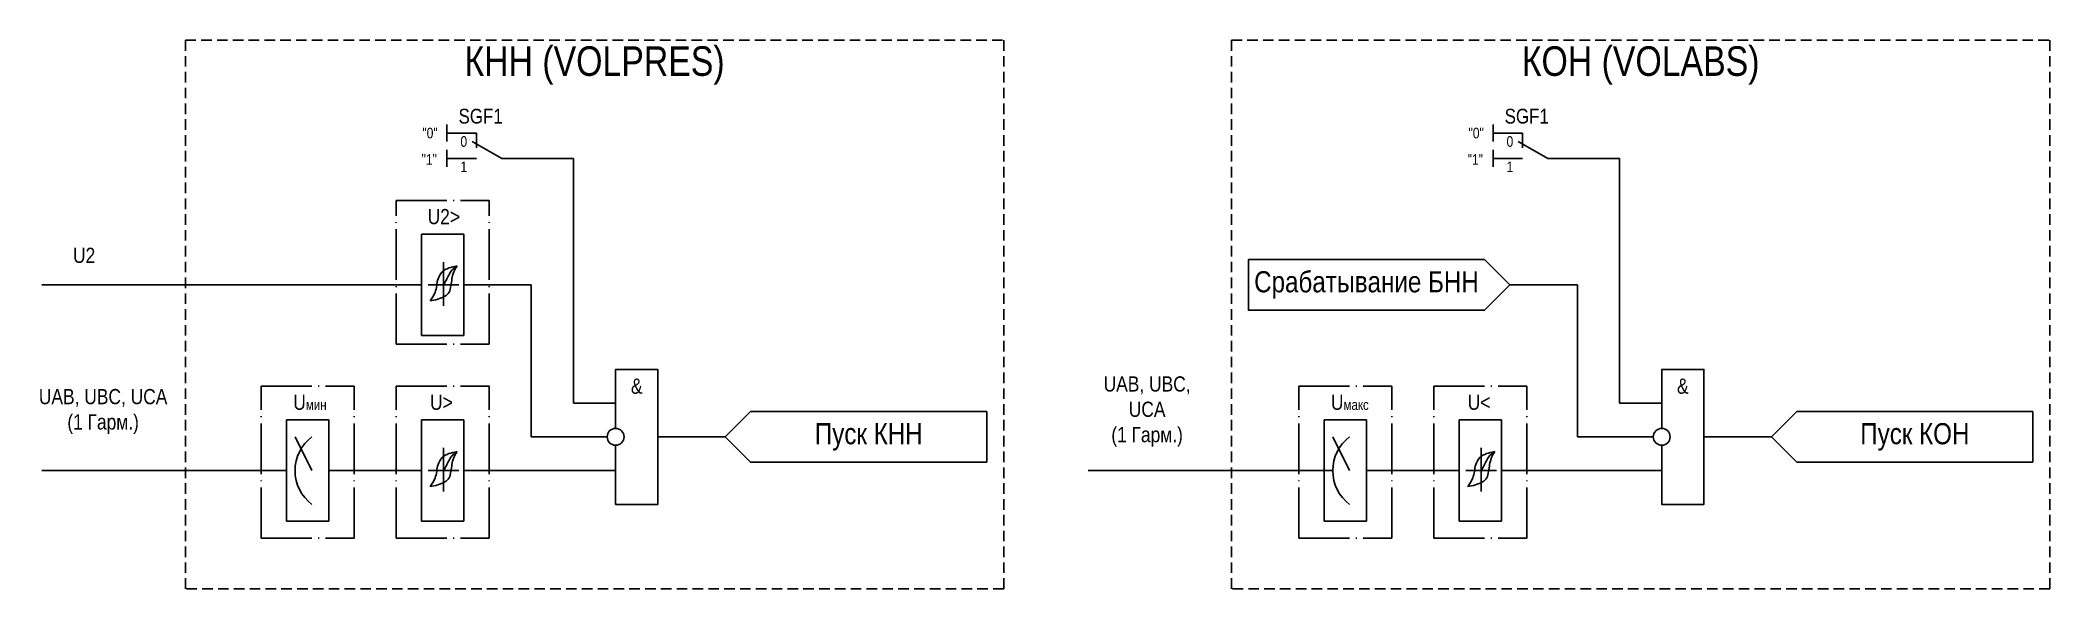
# Model space of a CAD drawing. Header units: millimetres. Extents: x -1643 to 443, y -2 to 115.
# Drawn here: x -1643.2 to -1405, y 10 to 75 of the extents above; entities that cross this region are included whole.
import ezdxf
from ezdxf.enums import TextEntityAlignment as Align

# ---------------------------------------------------------------- set-up
doc = ezdxf.new("R2010")
doc.units = ezdxf.units.MM
doc.linetypes.add('ACAD_ISO04W100', pattern=[30, 24, -3, 0, -3])
doc.linetypes.add('штриховая2', pattern=[0.375, 0.25, -0.125])
doc.layers.add('Основная', color=7, linetype='Continuous')
doc.styles.add('1.8_Gost_RD', font='ARIALN.TTF', dxfattribs={"height": 1.8})
doc.styles.add('2.5_Gost_RD', font='ARIALN.TTF', dxfattribs={"height": 2.5})
doc.styles.add('3.5_Gost_RD', font='ARIALN.TTF', dxfattribs={"height": 3.5})
doc.styles.add('Вывод', font='ARIALN.TTF', dxfattribs={"height": 2.5})
doc.styles.add('Компонент', font='ARIALN.TTF', dxfattribs={"height": 3.5})

msp = doc.modelspace()

# ---------------------------------------------------------------- texts
at = {"color": 30, "ltscale": 100, "char_height": 3.5, "width": 97, "attachment_point": 5, "style": '3.5_Gost_RD'}
for s, insert in [('КНН (VOLPRES)', (-1577.5, 72)), ('КОН (VOLABS)', (-1453.5, 72))]:
    msp.add_mtext(s, dxfattribs=dict(at, insert=insert))
at = {"ltscale": 100, "attachment_point": 1}
for s, width, insert, char_height, style in [('"1"', 2, (-1598, 61.5), 1.25, '3.5_Gost_RD'), ('"1"', 2, (-1474, 61.5), 1.25, '3.5_Gost_RD'), ('\\pi3.7178;U2>', 11, (-1601, 55), 1.8, '1.8_Gost_RD'), ('\\pi2.78586;U{\\H0.66667x;мин}', 11, (-1616, 33), 1.8, '1.8_Gost_RD'), ('U>', 4, (-1597, 33), 1.8, '1.8_Gost_RD'), ('\\pi2.78586;U{\\H0.66667x;макс}', 11, (-1493, 33), 1.8, '1.8_Gost_RD'), ('U<', 4, (-1474, 33), 1.8, '1.8_Gost_RD')]:
    msp.add_mtext_dynamic_manual_height_columns(s, width=width, gutter_width=17.5, heights=[0], dxfattribs=dict(at, insert=insert, char_height=char_height, style=style))
at = {"ltscale": 100, "char_height": 1.8, "attachment_point": 5}
for s, insert, width, style in [('U2', (-1638, 49.5), 10, '1.8_Gost_RD'), ('UAB, UBC, UCA^J(1 Гарм.)', (-1635.75, 31), 14.5, '1.8_Gost_RD'), ('&', (-1572.5, 34), 5, '2.5_Gost_RD'), ('UAB, UBC, UCA^J(1 Гарм.)', (-1512, 31), 14, '1.8_Gost_RD'), ('&', (-1448.5, 34), 5, '2.5_Gost_RD')]:
    msp.add_mtext(s, dxfattribs=dict(at, insert=insert, width=width, style=style))
at = {"color": 1, "ltscale": 100, "insert": (-1486, 46), "char_height": 2.5, "width": 28, "attachment_point": 5, "style": '2.5_Gost_RD'}
msp.add_mtext('{\\C256;Срабатывание БНН}', dxfattribs=at)
at = {"color": 0, "ltscale": 100, "char_height": 2.5, "width": 28, "attachment_point": 5, "style": '2.5_Gost_RD'}
for s, insert in [('{\\C256;Пуск КНН}', (-1545, 28)), ('{\\C256;Пуск КОН}', (-1421, 28))]:
    msp.add_mtext(s, dxfattribs=dict(at, insert=insert))

# ---------------------------------------------------------------- blocks, each defined once
blk = doc.blocks.new('*U70')
at = {"layer": 'Основная', "linetype": 'ACAD_ISO04W100', "ltscale": 0.25}
for p, q in [((0, 0), (11, 0)), ((0, -17), (0, 0)), ((11, -17), (11, 0)), ((0, -17), (11, -17))]:
    blk.add_line(p, q, dxfattribs=at)
at = {"layer": 'Основная', "style": 'Компонент'}
blk.add_attdef('ОУ', text='', height=3.5, dxfattribs=at).set_placement((11, 0), align=Align.MIDDLE_CENTER)
blk = doc.blocks.new('*U71')
at = {"layer": 'Основная', "linetype": 'ACAD_ISO04W100', "ltscale": 0.25}
for p, q in [((0, 0), (11, 0)), ((0, -18), (0, 0)), ((11, -18), (11, 0)), ((0, -18), (11, -18))]:
    blk.add_line(p, q, dxfattribs=at)
at = {"layer": 'Основная', "style": 'Компонент'}
blk.add_attdef('ОУ', text='', height=3.5, dxfattribs=at).set_placement((11, 0), align=Align.MIDDLE_CENTER)
blk = doc.blocks.new('*U83')
at = {"layer": 'Основная', "linetype": 'ACAD_ISO04W100', "ltscale": 0.25}
for p, q in [((0, 0), (11, 0)), ((0, -18), (0, 0)), ((11, -18), (11, 0)), ((0, -18), (11, -18))]:
    blk.add_line(p, q, dxfattribs=at)
at = {"layer": 'Основная', "style": 'Компонент'}
blk.add_attdef('ОУ', text='', height=3.5, dxfattribs=at).set_placement((11, 0), align=Align.MIDDLE_CENTER)
blk = doc.blocks.new('*U80')
at = {"layer": 'Основная', "ltscale": 0.35}
blk.add_line((6, 6), (6, 2.5), dxfattribs=at)
at = {"layer": 'Основная', "color": 0}
blk.add_line((0, 0), (7, 4), dxfattribs=at)
blk = doc.blocks.new('*U82')
at = {"layer": 'Основная', "color": 0}
for p, q in [((-3, 6), (-9, 6)), ((-3, 0), (-9, 0)), ((9, 0), (3, 0))]:
    blk.add_line(p, q, dxfattribs=at)
at = {"layer": 'Основная', "ltscale": 0.25, "xscale": -1}
blk.add_blockref('*U80', (3, 0), dxfattribs=at)
at = {"layer": 'Основная'}
for tag, height, style, p in [('ОУ', 3.5, 'Компонент', (-2, 10)), ('В1', 2.5, 'Вывод', (-14, 6)), ('В2', 2.5, 'Вывод', (-6, 4)), ('В3', 2.5, 'Вывод', (-6, -2))]:
    blk.add_attdef(tag, text='', height=height, dxfattribs=dict(at, style=style)).set_placement(p, align=Align.MIDDLE_CENTER)

# ---------------------------------------------------------------- linework, layer by layer
at = {"ltscale": 100}
for p, q in [((-1595, 65), (-1595, 63)), ((-1471, 65), (-1471, 63)), ((-1595, 64), (-1594, 64)), ((-1595, 62), (-1595, 60)), ((-1471, 64), (-1470, 64)), ((-1471, 62), (-1471, 60)), ((-1595, 61), (-1594, 61)), ((-1592, 61), (-1593, 61)), ((-1580, 61), (-1586, 61)), ((-1580, 32), (-1580, 61)), ((-1471, 61), (-1470, 61)), ((-1468, 61), (-1469, 61)), ((-1456, 61), (-1462, 61)), ((-1456, 32), (-1456, 61)), ((-1598, 50.5), (-1598, 52)), ((-1598, 52), (-1593, 52)), ((-1598, 43), (-1598, 51)), ((-1593, 52), (-1593, 46)), ((-1500, 49), (-1472, 49)), ((-1472, 49), (-1469, 46)), ((-1643, 46), (-1598, 46)), ((-1597.21, 46), (-1595.4, 46)), ((-1593.58, 46), (-1595.4, 46)), ((-1593, 46), (-1593, 40)), ((-1585, 46), (-1593, 46)), ((-1585, 28), (-1585, 46)), ((-1469, 46), (-1472, 43)), ((-1461, 46), (-1469, 46)), ((-1461, 28), (-1461, 46)), ((-1598, 40), (-1598, 43)), ((-1472, 43), (-1500, 43)), ((-1593, 40), (-1598, 40)), ((-1575, 32), (-1580, 32)), ((-1559, 31), (-1562, 28)), ((-1559, 31), (-1531, 31)), ((-1531, 31), (-1531, 25)), ((-1451, 32), (-1456, 32)), ((-1435, 31), (-1438, 28)), ((-1435, 31), (-1407, 31)), ((-1407, 31), (-1407, 25)), ((-1614, 28.5), (-1614, 30)), ((-1614, 30), (-1609, 30)), ((-1614, 21), (-1614, 29)), ((-1609, 30), (-1609, 24)), ((-1598, 28.5), (-1598, 30)), ((-1598, 30), (-1593, 30)), ((-1598, 21), (-1598, 29)), ((-1593, 30), (-1593, 24)), ((-1491, 28.5), (-1491, 30)), ((-1491, 30), (-1486, 30)), ((-1491, 21), (-1491, 29)), ((-1486, 30), (-1486, 24)), ((-1475, 28.5), (-1475, 30)), ((-1475, 30), (-1470, 30)), ((-1475, 21), (-1475, 29)), ((-1470, 30), (-1470, 24)), ((-1611, 24), (-1613, 28)), ((-1585, 28), (-1576, 28)), ((-1570, 28), (-1562, 28)), ((-1562, 28), (-1559, 25)), ((-1488, 24), (-1490, 28)), ((-1461, 28), (-1452, 28)), ((-1446, 28), (-1438, 28)), ((-1438, 28), (-1435, 25)), ((-1643, 24), (-1614, 24)), ((-1609, 24), (-1598, 24)), ((-1609, 24), (-1609, 18)), ((-1597.21, 24), (-1595.4, 24)), ((-1593.58, 24), (-1595.4, 24)), ((-1593, 24), (-1575, 24)), ((-1593, 24), (-1593, 18)), ((-1531, 25), (-1559, 25)), ((-1519, 24), (-1490, 24)), ((-1498, 24), (-1491, 24)), ((-1486, 24), (-1475, 24)), ((-1486, 24), (-1486, 18)), ((-1474.21, 24), (-1472.4, 24)), ((-1470.58, 24), (-1472.4, 24)), ((-1470, 24), (-1462, 24)), ((-1470, 24), (-1470, 18)), ((-1469, 24), (-1451, 24)), ((-1407, 25), (-1435, 25)), ((-1614, 18), (-1614, 21)), ((-1598, 18), (-1598, 21)), ((-1491, 18), (-1491, 21)), ((-1475, 18), (-1475, 21)), ((-1609, 18), (-1614, 18)), ((-1593, 18), (-1598, 18)), ((-1486, 18), (-1491, 18)), ((-1470, 18), (-1475, 18))]:
    msp.add_line(p, q, dxfattribs=at)
for p, q in [((-1595.4, 48.72), (-1595.4, 43.52)), ((-1595.4, 26.72), (-1595.4, 21.52)), ((-1472.4, 26.72), (-1472.4, 21.52))]:
    msp.add_line(p, q)
at = {"linetype": 'штриховая2', "ltscale": 5}
for points in [[(-1626, 75), (-1529, 75), (-1529, 10), (-1626, 10)], [(-1502, 75), (-1405, 75), (-1405, 10), (-1502, 10)]]:
    msp.add_lwpolyline(points, close=True, dxfattribs=at)
at = {"ltscale": 100}
for points in [[(-1500, 49), (-1472, 49), (-1469, 46), (-1472, 43), (-1500, 43), (-1500, 49)], [(-1575, 31), (-1575, 36), (-1570, 36), (-1570, 20), (-1575, 20), (-1575, 27)], [(-1451, 31), (-1451, 36), (-1446, 36), (-1446, 20), (-1451, 20), (-1451, 27)], [(-1575, 29), (-1575, 32)], [(-1451, 29), (-1451, 32)], [(-1575, 29), (-1575, 29)], [(-1451, 29), (-1451, 29)]]:
    msp.add_lwpolyline(points, dxfattribs=at)
for centre in [(-1575, 28), (-1451, 28)]:
    msp.add_circle(centre, 1)
for centre in [(-1608, 24), (-1485, 24)]:
    msp.add_arc(centre, 5, 126.8699, 233.1301, dxfattribs=at)
for points in [[(-1596.2, 45.92), (-1596.05, 46.71), (-1595.56, 47.54), (-1593.8, 48.26)], [(-1595.4, 46), (-1595, 46.72), (-1594.53, 47.6), (-1593.8, 48.26)], [(-1594.52, 45.92), (-1594.4, 46.71), (-1594.19, 47.54), (-1593.8, 48.26)], [(-1596.2, 45.92), (-1596.4, 45.13), (-1597, 44.12)], [(-1594.52, 45.92), (-1594.75, 45.13), (-1595.24, 44.67), (-1597, 44.12)], [(-1596.2, 23.92), (-1596.05, 24.71), (-1595.56, 25.54), (-1593.8, 26.26)], [(-1595.4, 24), (-1595, 24.72), (-1594.53, 25.6), (-1593.8, 26.26)], [(-1594.52, 23.92), (-1594.4, 24.71), (-1594.19, 25.54), (-1593.8, 26.26)], [(-1473.2, 23.92), (-1473.05, 24.71), (-1472.56, 25.54), (-1470.8, 26.26)], [(-1472.4, 24), (-1472, 24.72), (-1471.53, 25.6), (-1470.8, 26.26)], [(-1471.52, 23.92), (-1471.4, 24.71), (-1471.19, 25.54), (-1470.8, 26.26)], [(-1596.2, 23.92), (-1596.4, 23.13), (-1597, 22.12)], [(-1594.52, 23.92), (-1594.75, 23.13), (-1595.24, 22.67), (-1597, 22.12)], [(-1473.2, 23.92), (-1473.4, 23.13), (-1474, 22.12)], [(-1471.52, 23.92), (-1471.75, 23.13), (-1472.24, 22.67), (-1474, 22.12)]]:
    msp.add_spline(points, degree=3)

# ---------------------------------------------------------------- block references
at = {"layer": 'Основная', "ltscale": 0.25, "xscale": 0.5, "yscale": 0.5, "zscale": 0.5}
for p in [(-1590, 61), (-1466, 61)]:
    msp.add_blockref('*U82', p, dxfattribs=at).add_auto_attribs({'ОУ': 'SGF1', 'В1': '"0"', 'В2': '0', 'В3': '1'})
at = {"layer": 'Основная', "ltscale": 0.25}
for name, p in [('*U70', (-1601, 56)), ('*U83', (-1617, 34)), ('*U71', (-1601, 34)), ('*U83', (-1494, 34)), ('*U71', (-1478, 34))]:
    msp.add_blockref(name, p, dxfattribs=at)

msp.set_redraw_order([(e.dxf.handle, doc.entitydb.next_handle()) for e in msp.query("TEXT MTEXT ATTDEF DIMENSION ARC_DIMENSION")])  # texts and dimensions are drawn at this point

doc.saveas('drawing.dxf')
